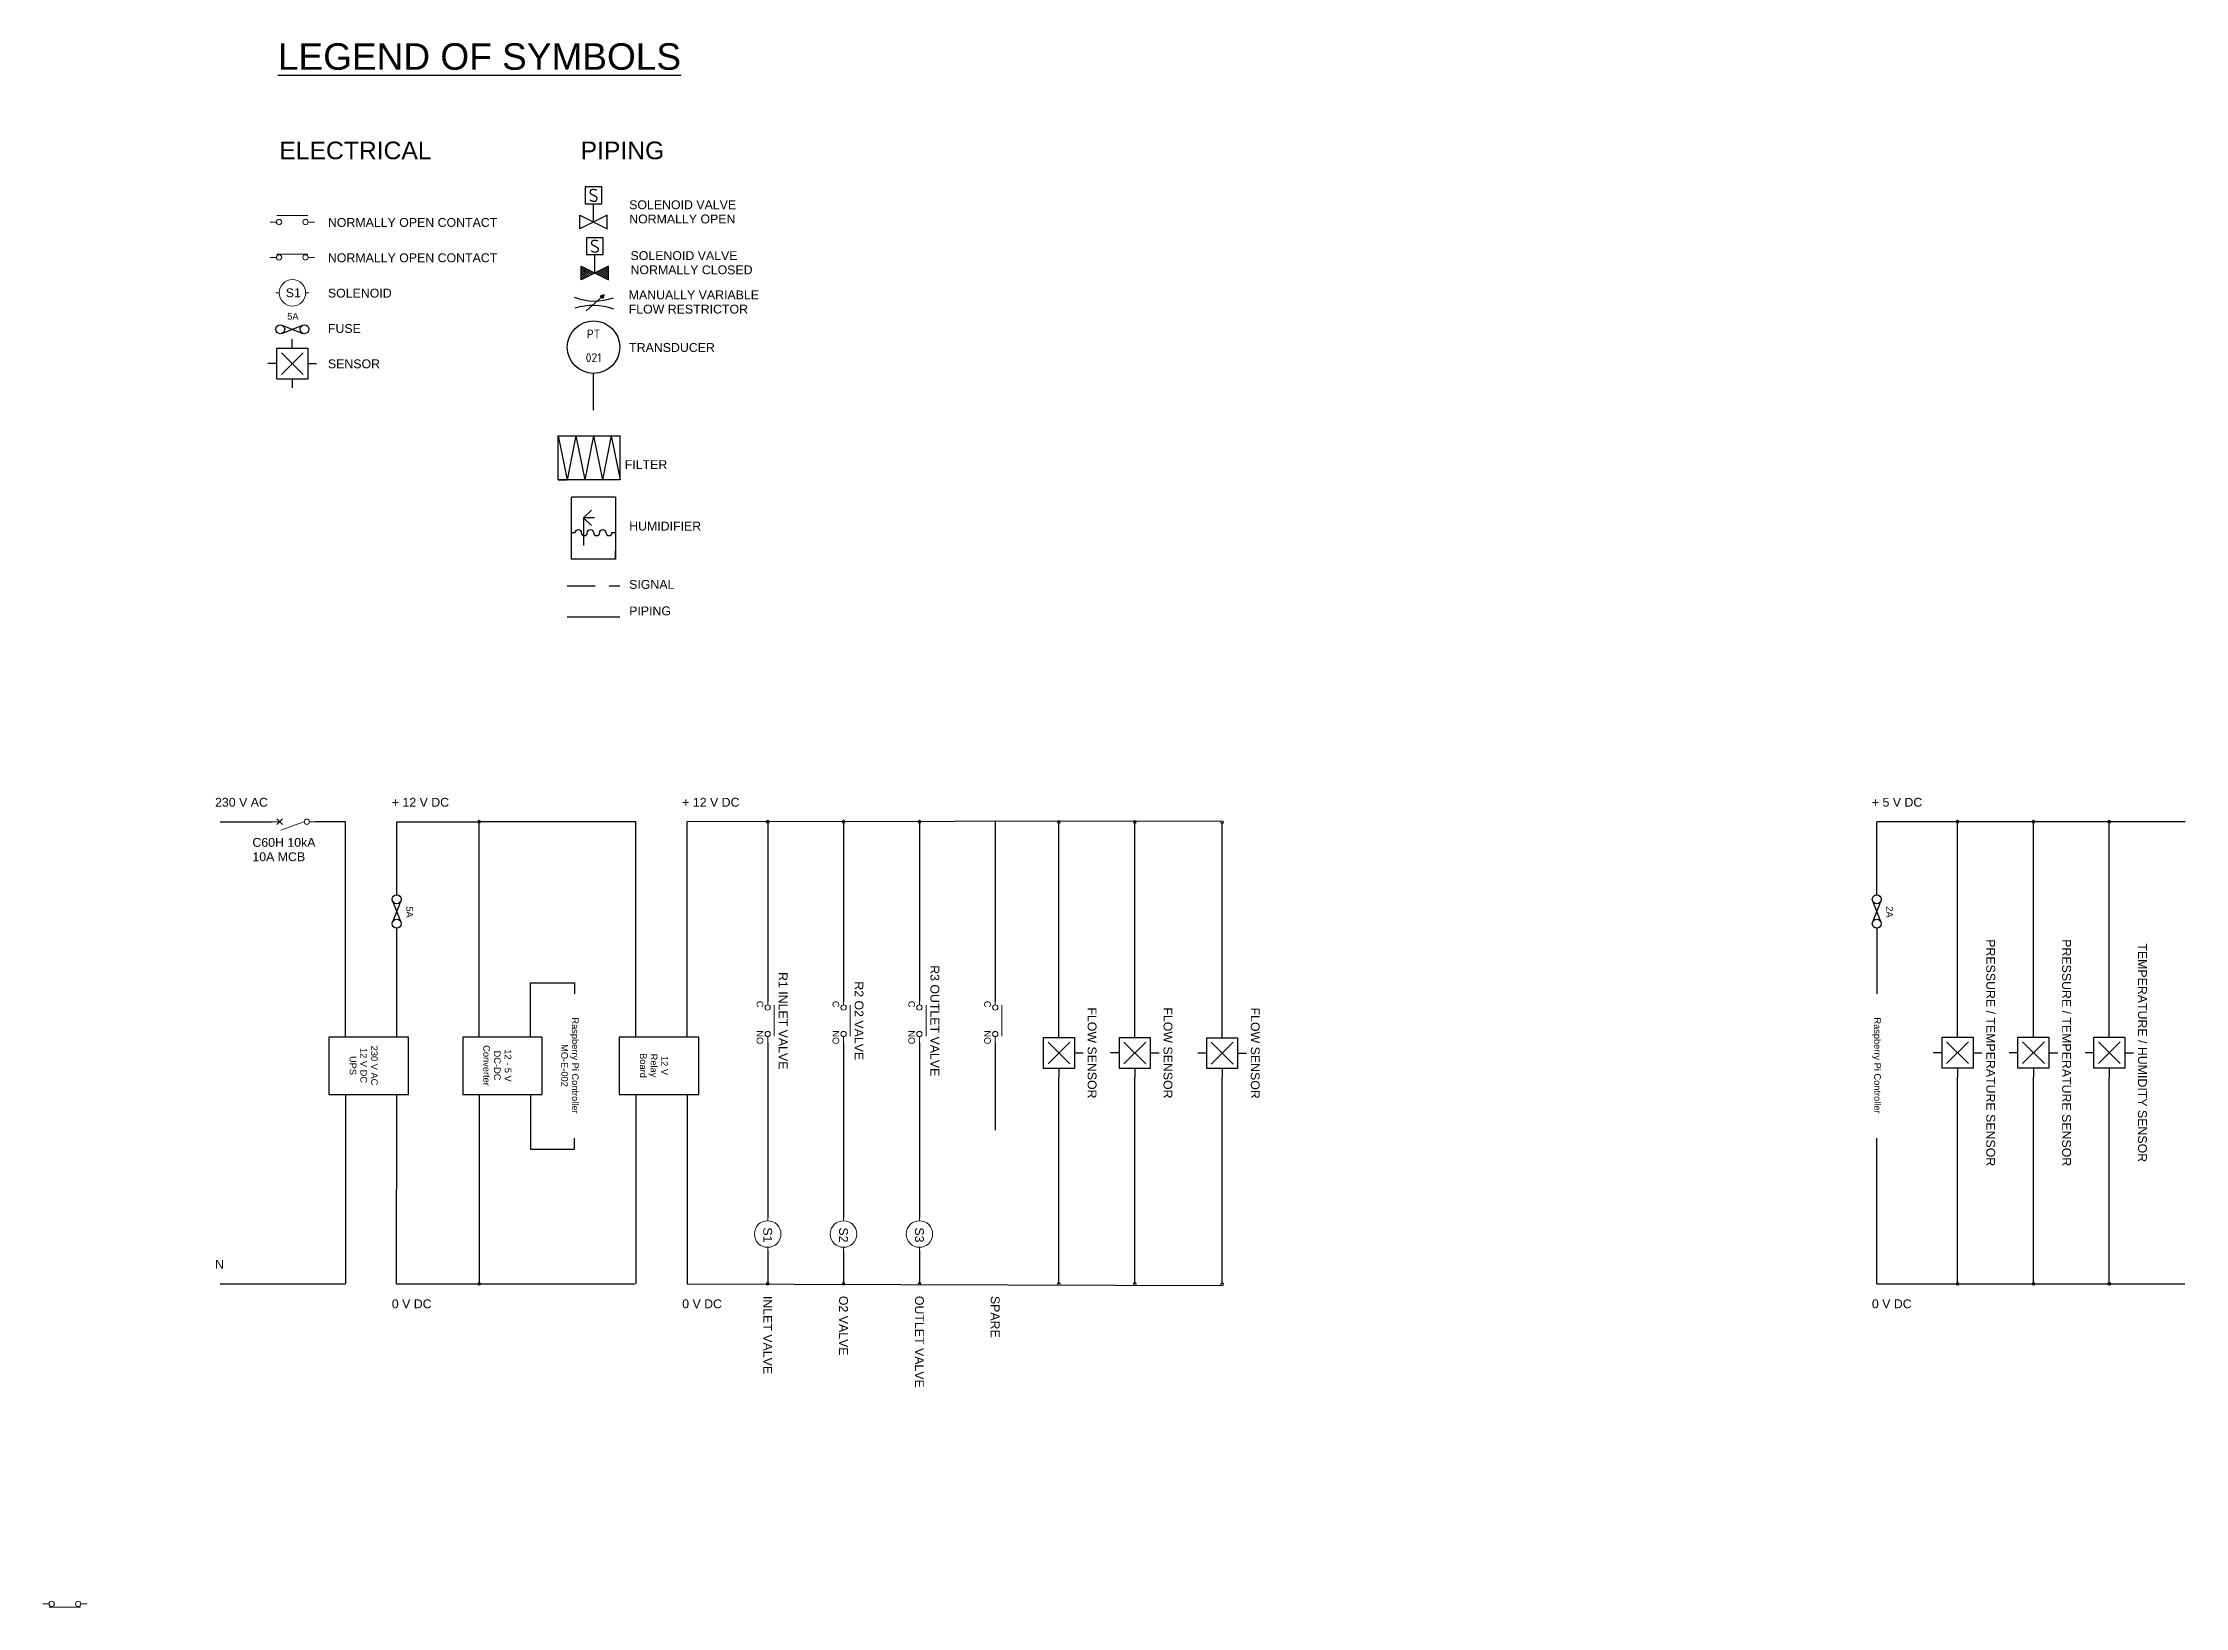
# Model space of a CAD drawing. Header units: millimetres. Extents: x -325 to 284974, y -1 to 659558.
# Drawn here: x 0 to 485, y -0.8 to 353.3 of the extents above; entities that cross this region are included whole.
import ezdxf
from ezdxf.enums import TextEntityAlignment as Align

# ---------------------------------------------------------------- set-up
doc = ezdxf.new("R2010")
doc.units = ezdxf.units.MM
doc.header["$LTSCALE"] = 0.5
doc.linetypes.add('DASHED', pattern=[19.05, 12.7, -6.35])
for name, color, linetype in [('DRAWING', 7, 'Continuous'), ('PROCESS', 4, 'Continuous'), ('SYMBOLS', 2, 'Continuous'), ('TEXT', 2, 'Continuous'), ('TEXT_10', 2, 'Continuous')]:
    doc.layers.add(name, color=color, linetype=linetype)
doc.styles.add('Arial', font='arial.ttf')
doc.styles.add('X1', font='iso3098b.shx', dxfattribs={"height": 0.125})

msp = doc.modelspace()

# ---------------------------------------------------------------- texts
at = {"layer": 'SYMBOLS', "style": 'X1'}
for p in [(124.68, 318.78), (124.99, 307.27)]:
    msp.add_text('S', height=3, dxfattribs=at).set_placement(p, align=Align.MIDDLE)
at = {"layer": 'TEXT', "style": 'Arial'}
for s, insert, char_height, attachment_point, line_spacing_factor in [('{\\LLEGEND OF SYMBOLS}', (53.21, 353.21), 6, 1, 1.5), ('{ELECTRICAL}', (53.54, 330.96), 4, 1, 1.5), ('{PIPING}', (121.75, 330.96), 4, 1, 1.5), ('{SOLENOID VALVE\\PNORMALLY OPEN}', (132.74, 317.66), 2, 1, 0.966482), ('{NORMALLY OPEN CONTACT}', (64.54, 313.66), 2, 1, 0.966482), ('{NORMALLY OPEN CONTACT}', (64.54, 305.66), 2, 1, 0.966482), ('{SOLENOID VALVE\\PNORMALLY CLOSED}', (133.05, 306.15), 2, 1, 0.966482), ('{S1}', (55, 297.74), 2, 1, 0.966482), ('{SOLENOID}', (64.54, 297.66), 2, 1, 0.966482), ('{MANUALLY VARIABLE \\PFLOW RESTRICTOR}', (132.64, 297.26), 2, 1, 0.966482), ('{5A}', (56.61, 292.16), 1.5, 2, 0.966482), ('{FUSE}', (64.54, 289.66), 2, 1, 0.966482), ('{SENSOR}', (64.54, 281.66), 2, 1, 0.966482), ('{TRANSDUCER}', (132.74, 285.35), 2, 1, 0.966482), ('{FILTER}', (131.74, 258.85), 2, 1, 0.966482), ('{HUMIDIFIER}', (132.74, 244.93), 2, 1, 0.966482), ('{SIGNAL}', (132.74, 231.73), 2, 1, 0.966482), ('{PIPING}', (132.74, 225.73), 2, 1, 0.966482), ('230 V AC', (38.99, 182.42), 2, 1, 0.966482), ('{+ 12 V DC}', (79.01, 182.42), 2, 1, 0.966482), ('{+ 12 V DC}', (144.75, 182.42), 2, 1, 0.966482), ('{+ 5 V DC}', (414.09, 182.42), 2, 1, 0.966482), ('\\lC60H 10kA', (47.44, 173.34), 2, 1, 0.966482), ('\\l10A MCB', (47.44, 170.09), 2, 1, 0.966482), ('N', (38.99, 77.85), 2, 1, 0.966482), ('{0 V DC}', (79.01, 68.9), 2, 1, 0.966482), ('{0 V DC}', (144.75, 68.9), 2, 1, 0.966482), ('{0 V DC}', (414.09, 68.9), 2, 1, 0.966482)]:
    msp.add_mtext(s, dxfattribs=dict(at, insert=insert, char_height=char_height, attachment_point=attachment_point, line_spacing_factor=line_spacing_factor))
at = {"layer": 'TEXT', "rotation": 270, "line_spacing_factor": 0.966482, "style": 'Arial'}
for s, insert, char_height, attachment_point in [('{5A}', (83.78, 156.59), 1.5, 2), ('{2A}', (418.87, 156.59), 1.5, 2), ('{PRESSURE / TEMPERATURE SENSOR}', (441.99, 124.73), 2, 2), ('{PRESSURE / TEMPERATURE SENSOR}', (459.17, 124.73), 2, 2), ('{TEMPERATURE / HUMIDITY SENSOR}', (476.34, 124.73), 2, 2), ('{R1 INLET VALVE}', (168.6, 131.97), 2, 2), ('{R2 O2 VALVE}', (185.78, 131.97), 2, 2), ('{R3 OUTLET VALVE}', (202.95, 131.97), 2, 2), ('{C}', (163.1, 135.72), 1.5, 2), ('{C}', (180.28, 135.72), 1.5, 2), ('{C}', (197.45, 135.72), 1.5, 2), ('{C}', (214.62, 135.72), 1.5, 2), ('{Raspberry Pi Controller\\PMO-E-002}', (121.29, 121.84), 1.5, 2), ('{FLOW SENSOR}', (238.54, 124.68), 2, 2), ('{FLOW SENSOR}', (255.72, 124.68), 2, 2), ('{FLOW SENSOR}', (275.49, 124.63), 2, 2), ('{Raspberry Pi Controller}', (416.11, 121.84), 1.5, 2), ('{230 V AC\\P12 V DC\\PUPS}', (75.8, 121.84), 1.5, 2), ('{12 - 5 V\\PDC-DC\\PConverter}', (106.06, 121.84), 1.5, 2), ('{NO}', (163.1, 128.22), 1.5, 2), ('{NO}', (180.28, 128.22), 1.5, 2), ('{NO}', (197.45, 128.22), 1.5, 2), ('{NO}', (214.62, 128.22), 1.5, 2), ('{12 V\\PRelay\\PBoard}', (141.52, 121.84), 1.5, 2), ('{S1}', (165.1, 85.2), 2, 1), ('{S2}', (182.28, 85.2), 2, 1), ('{S3}', (199.45, 85.2), 2, 1), ('{INLET VALVE}', (165.1, 69.7), 2, 1), ('{O2 VALVE}', (182.28, 69.7), 2, 1), ('{OUTLET VALVE}', (199.45, 69.7), 2, 1), ('{SPARE}', (216.62, 69.7), 2, 1)]:
    msp.add_mtext(s, dxfattribs=dict(at, insert=insert, char_height=char_height, attachment_point=attachment_point))
at = {"layer": 'TEXT_10', "style": 'X1'}
for s, p in [('PT', (124.68, 287.4)), ('021', (124.68, 282.05))]:
    msp.add_text(s, height=2, dxfattribs=at).set_placement(p, align=Align.MIDDLE)

# ---------------------------------------------------------------- blocks, each defined once
blk = doc.blocks.new('FUSE')
at = {"layer": 'DRAWING'}
for p, q in [((0.93, 6.14), (-0.93, 1.36)), ((-0.93, 6.14), (0.93, 1.36))]:
    blk.add_line(p, q, dxfattribs=at)
for centre in [(0, 6.5), (0, 1)]:
    blk.add_circle(centre, 1, dxfattribs=at)
blk = doc.blocks.new('NOCB')
at = {"layer": 'DRAWING', "color": 5, "lineweight": 5}
for p, q in [((2.65, 0), (7.85, 1.9)), ((7.5, 0.625), (8.75, -0.625)), ((7.5, -0.625), (8.75, 0.625))]:
    blk.add_line(p, q, dxfattribs=at)
at = {"layer": 'DRAWING', "color": 5, "lineweight": 13}
for p, q in [((8.125, 0), (10, 0)), ((1.35, 0), (0, 0))]:
    blk.add_line(p, q, dxfattribs=at)
at = {"layer": 'DRAWING', "color": 5, "lineweight": 5, "flags": 128}
blk.add_lwpolyline([(2, 0.6, -0.4142136), (2.6, 0, -0.4142136), (2, -0.6, -0.4142136), (1.4, 0, -0.4142136), (2, 0.6, -0.4142136)], format="xyb", dxfattribs=at)
blk = doc.blocks.new('NOCT')
at = {"layer": 'DRAWING', "color": 5, "lineweight": 13}
for p, q in [((1.35, 0), (0, 0)), ((8.65, 0), (10, 0))]:
    blk.add_line(p, q, dxfattribs=at)
at = {"layer": 'DRAWING', "color": 5, "lineweight": 5}
blk.add_line((1.5, 1.5), (8.5, 1.5), dxfattribs=at)
at = {"layer": 'DRAWING', "color": 5, "lineweight": 5, "flags": 128}
for points in [[(2, 0.6, -0.414214), (2.6, 0, -0.414214), (2, -0.6, -0.414214), (1.4, 0, -0.414214), (2, 0.6, -0.414214)], [(8, 0.6, -0.414214), (8.6, 0, -0.414214), (8, -0.6, -0.414214), (7.4, 0, -0.414214), (8, 0.6, -0.414214)]]:
    blk.add_lwpolyline(points, format="xyb", dxfattribs=at)
blk = doc.blocks.new('JUNCTION')
at = {"layer": 'DRAWING', "lineweight": 13, "flags": 128}
blk.add_lwpolyline([(-0.3125, 0, 0.41421356), (0, -0.3125, 0.41421356), (0.3125, 0, 0.41421356), (0, 0.3125, 0.41421356)], format="xyb", close=True, dxfattribs=at)
blk = doc.blocks.new('RLY')
at = {"layer": 'DRAWING', "color": 5, "lineweight": 13}
for p, q in [((0.75, 0), (0, 0)), ((7.5, 0), (6.75, 0))]:
    blk.add_line(p, q, dxfattribs=at)
at = {"layer": 'DRAWING', "color": 5, "lineweight": 5, "flags": 128}
blk.add_lwpolyline([(3.75, 3, -0.414214), (6.75, 0, -0.414214), (3.75, -3, -0.414214), (0.75, 0, -0.414214), (3.75, 3, -0.414214)], format="xyb", dxfattribs=at)
blk = doc.blocks.new('NCCT')
at = {"layer": 'DRAWING', "color": 5, "lineweight": 13}
for p, q in [((1.35, 0), (0, 0)), ((8.65, 0), (10, 0))]:
    blk.add_line(p, q, dxfattribs=at)
at = {"layer": 'DRAWING', "color": 5, "lineweight": 5}
blk.add_line((1.45, -0.75), (8.5, -0.75), dxfattribs=at)
at = {"layer": 'DRAWING', "color": 5, "lineweight": 5, "flags": 128}
for points in [[(2, 0.6, -0.414214), (2.6, 0, -0.414214), (2, -0.6, -0.414214), (1.4, 0, -0.414214), (2, 0.6, -0.414214)], [(8, 0.6, -0.414214), (8.6, 0, -0.414214), (8, -0.6, -0.414214), (7.4, 0, -0.414214), (8, 0.6, -0.414214)]]:
    blk.add_lwpolyline(points, format="xyb", dxfattribs=at)

# ---------------------------------------------------------------- hatches: boundary and pattern name
at = {"layer": 'DRAWING', "linetype": 'ByBlock'}
h = msp.add_hatch(dxfattribs=at)
h.set_pattern_fill('ANSI31', color=5, scale=0.1, style=0)
h.paths.add_polyline_path([(121.87, 299.67), (121.87, 302.79), (128.1, 299.67), (128.1, 302.79)])

# ---------------------------------------------------------------- linework, layer by layer
at = {"layer": 'DRAWING', "color": 5, "linetype": 'ByBlock'}
for p, q in [((123.03, 292.62), (127.09, 296.27)), ((127.09, 296.27), (126.14, 295.97)), ((126.14, 295.97), (126.89, 295.52)), ((126.89, 295.52), (127.09, 296.27)), ((56.47, 284.2), (56.47, 286.2)), ((54, 283.18), (58.95, 278.23)), ((54, 278.23), (58.95, 283.18)), ((52.97, 280.7), (50.97, 280.7)), ((56.47, 277.2), (56.47, 275.2)), ((59.97, 280.7), (61.97, 280.7)), ((227.57, 127.15), (232.52, 122.2)), ((227.57, 122.2), (232.52, 127.15)), ((230.04, 128.18), (230.04, 130.18)), ((244.74, 127.15), (249.69, 122.2)), ((244.74, 122.2), (249.69, 127.15)), ((247.22, 128.18), (247.22, 130.18)), ((264.52, 127.1), (269.47, 122.15)), ((264.52, 122.15), (269.47, 127.1)), ((266.99, 128.13), (266.99, 130.13)), ((431.02, 127.21), (435.97, 122.26)), ((431.02, 122.26), (435.97, 127.21)), ((433.49, 128.23), (433.49, 130.23)), ((448.19, 127.21), (453.14, 122.26)), ((448.19, 122.26), (453.14, 127.21)), ((450.67, 128.23), (450.67, 130.23)), ((465.37, 127.21), (470.31, 122.26)), ((465.37, 122.26), (470.31, 127.21)), ((467.84, 128.23), (467.84, 130.23)), ((233.54, 124.68), (235.54, 124.68)), ((243.72, 124.68), (241.72, 124.68)), ((250.72, 124.68), (252.72, 124.68)), ((263.49, 124.63), (261.49, 124.63)), ((270.49, 124.63), (272.49, 124.63)), ((429.99, 124.73), (427.99, 124.73)), ((436.99, 124.73), (438.99, 124.73)), ((447.17, 124.73), (445.17, 124.73)), ((454.17, 124.73), (456.17, 124.73)), ((464.34, 124.73), (462.34, 124.73)), ((471.34, 124.73), (473.34, 124.73)), ((230.04, 121.18), (230.04, 119.18)), ((247.22, 121.18), (247.22, 119.18)), ((266.99, 121.13), (266.99, 119.13)), ((433.49, 121.23), (433.49, 119.23)), ((450.67, 121.23), (450.67, 119.23)), ((467.84, 121.23), (467.84, 119.23))]:
    msp.add_line(p, q, dxfattribs=at)
at = {"layer": 'DRAWING', "color": 2, "linetype": 'ByBlock'}
for p, q in [((116.68, 264.39), (118.68, 254.39)), ((120.68, 264.39), (118.68, 254.39)), ((120.68, 264.39), (122.68, 254.39)), ((124.68, 264.39), (122.68, 254.39)), ((124.68, 264.39), (126.68, 254.39)), ((128.68, 264.39), (126.68, 254.39)), ((128.68, 264.39), (130.68, 254.39)), ((130.68, 254.39), (130.68, 264.39)), ((116.68, 254.39), (118.68, 254.39)), ((129.68, 250.47), (119.68, 250.47)), ((124.18, 247.57), (122.41, 245.8)), ((124.91, 245.8), (122.41, 245.8)), ((124.18, 244.03), (122.41, 245.8)), ((122.41, 245.8), (122.41, 239.5)), ((129.68, 236.47), (129.68, 238.47))]:
    msp.add_line(p, q, dxfattribs=at)
at = {"layer": 'DRAWING', "color": 5, "linetype": 'DASHED'}
msp.add_line((118.71, 230.37), (130.64, 230.37), dxfattribs=at)
at = {"layer": 'DRAWING'}
for p, q in [((40.11, 177.02), (51.76, 177.02)), ((68.53, 177.02), (61.76, 177.02)), ((68.53, 128.23), (68.53, 177.02)), ((80.12, 160.45), (80.12, 177.02)), ((98.8, 128.23), (98.8, 177.02)), ((134.25, 177.02), (98.8, 177.02)), ((134.25, 128.23), (134.25, 177.02)), ((266.77, 177.13), (145.81, 177.02)), ((164.1, 177.02), (164.1, 151.1)), ((164.1, 177.02), (164.1, 136.3)), ((181.28, 177.02), (181.28, 151.1)), ((181.28, 177.02), (181.28, 136.3)), ((198.45, 177.02), (198.45, 151.1)), ((198.45, 177.02), (198.45, 136.3)), ((215.62, 177.02), (215.62, 151.1)), ((215.62, 177.02), (215.62, 136.3)), ((415.2, 160.45), (415.2, 177.02)), ((485.01, 177.02), (415.2, 177.02)), ((164.1, 126.97), (164.1, 87.45)), ((181.28, 126.97), (181.28, 87.45)), ((198.45, 126.97), (198.45, 87.45)), ((215.62, 126.97), (215.62, 107.21)), ((80.1, 72.45), (80.12, 115.26)), ((415.18, 72.45), (415.2, 105.4)), ((164.1, 79.95), (164.1, 72.45)), ((181.28, 79.95), (181.28, 72.45)), ((198.45, 79.95), (198.45, 72.45))]:
    msp.add_line(p, q, dxfattribs=at)
at = {"layer": 'DRAWING', "color": 0, "linetype": 'ByBlock'}
for p, q in [((80.12, 177.02), (98.8, 177.02)), ((145.81, 177.02), (145.81, 128.23)), ((230.04, 130.18), (230.04, 176.96)), ((247.22, 130.18), (247.22, 176.96)), ((266.99, 130.13), (266.99, 176.91)), ((433.49, 130.23), (433.49, 177.02)), ((450.67, 130.23), (450.67, 177.02)), ((467.84, 130.23), (467.84, 177.02)), ((80.1, 152.95), (80.1, 128.23)), ((415.18, 152.95), (415.18, 138.09)), ((110.36, 140.59), (110.36, 128.23)), ((110.36, 140.59), (120.36, 140.59)), ((120.36, 140.59), (120.36, 138.09)), ((230.04, 72.4), (230.04, 119.18)), ((247.22, 72.4), (247.22, 119.18)), ((266.99, 72.35), (266.99, 119.13)), ((433.49, 72.45), (433.49, 119.23)), ((450.67, 72.45), (450.67, 119.23)), ((467.84, 72.45), (467.84, 119.23)), ((68.53, 115.26), (68.53, 72.45)), ((98.8, 115.26), (98.8, 72.45)), ((110.39, 115.26), (110.39, 102.9)), ((134.25, 115.26), (134.25, 72.45)), ((145.84, 115.26), (145.84, 72.45)), ((110.39, 102.9), (110.39, 102.9)), ((110.39, 102.9), (120.39, 102.9)), ((120.39, 102.9), (120.39, 105.4)), ((40.11, 72.45), (68.53, 72.45)), ((80.1, 72.45), (98.8, 72.45)), ((98.8, 72.45), (134.04, 72.45)), ((145.84, 72.45), (266.99, 72.03)), ((415.18, 72.45), (484.96, 72.45))]:
    msp.add_line(p, q, dxfattribs=at)
at = {"layer": 'DRAWING', "color": 5, "linetype": 'ByBlock'}
for points in [[(52.97, 277.2), (52.97, 284.2), (59.97, 284.2), (59.97, 277.2)], [(226.54, 121.18), (226.54, 128.18), (233.54, 128.18), (233.54, 121.18)], [(243.72, 121.18), (243.72, 128.18), (250.72, 128.18), (250.72, 121.18)], [(263.49, 121.13), (263.49, 128.13), (270.49, 128.13), (270.49, 121.13)], [(429.99, 121.23), (429.99, 128.23), (436.99, 128.23), (436.99, 121.23)], [(447.17, 121.23), (447.17, 128.23), (454.17, 128.23), (454.17, 121.23)], [(464.34, 121.23), (464.34, 128.23), (471.34, 128.23), (471.34, 121.23)]]:
    msp.add_lwpolyline(points, close=True, dxfattribs=at)
at = {"layer": 'DRAWING', "color": 2, "linetype": 'ByBlock'}
for points in [[(130.68, 254.39), (116.68, 254.39), (116.68, 264.39), (130.68, 264.39)], [(129.68, 250.47), (129.68, 236.47), (119.68, 236.47), (119.68, 250.47)]]:
    msp.add_lwpolyline(points, dxfattribs=at)
at = {"layer": 'DRAWING'}
for points in [[(64.78, 128.23), (64.78, 115.26), (82.8, 115.26), (82.8, 128.23)], [(95.05, 128.23), (95.05, 115.26), (113.06, 115.26), (113.06, 128.23)], [(130.5, 128.23), (130.5, 115.26), (148.51, 115.26), (148.51, 128.23)]]:
    msp.add_lwpolyline(points, close=True, dxfattribs=at)
at = {"layer": 'DRAWING', "color": 5, "linetype": 'ByBlock'}
for centre, radius, start, end in [((124.95, 307.09), 12.22, 247.7655, 290.2924), ((124.57, 280.7), 13.17, 69.2582, 108.123)]:
    msp.add_arc(centre, radius, start, end, dxfattribs=at)
at = {"layer": 'PROCESS'}
msp.add_line((118.71, 223.37), (130.64, 223.37), dxfattribs=at)
at = {"layer": 'SYMBOLS'}
for p, q in [((124.68, 312.74), (124.68, 316.88)), ((124.99, 301.23), (124.99, 305.37)), ((124.68, 270.15), (124.68, 278.49))]:
    msp.add_line(p, q, dxfattribs=at)
for points in [[(126.58, 316.88), (126.58, 320.68), (122.78, 320.68), (122.78, 316.88)], [(121.56, 311.18), (121.56, 314.3), (127.79, 311.18), (127.79, 314.3)], [(126.88, 305.37), (126.88, 309.17), (123.09, 309.17), (123.09, 305.37)], [(121.87, 299.67), (121.87, 302.79), (128.1, 299.67), (128.1, 302.79)]]:
    msp.add_lwpolyline(points, close=True, dxfattribs=at)
msp.add_lwpolyline([(119.68, 242.47), (120.51, 242.47, -1), (121.9, 242.47, 1), (123.29, 242.47, -1), (124.68, 242.47, 1), (126.07, 242.47, -1), (127.45, 242.47, 1), (128.84, 242.47), (129.68, 242.47)], format="xyb", dxfattribs=at)
msp.add_circle((124.68, 284.43), 5.94, dxfattribs=at)

# ---------------------------------------------------------------- block references
at = {"color": 5, "rotation": 90}
msp.add_blockref('FUSE', (60.25, 288.48), dxfattribs=at)
at = {"layer": 'DRAWING'}
for name, p, rotation in [('NOCT', (51.47, 312.74), 359.9999999999999), ('RLY', (52.75, 296.74), 360), ('NOCB', (61.76, 177.02), 180), ('JUNCTION', (98.8, 177.02), 270), ('JUNCTION', (164.1, 177.02), 270), ('JUNCTION', (181.28, 177.02), 270), ('JUNCTION', (198.45, 177.02), 270), ('JUNCTION', (230.04, 176.96), 270), ('JUNCTION', (247.22, 176.96), 270), ('JUNCTION', (266.99, 176.91), 270), ('JUNCTION', (433.49, 177.02), 270), ('JUNCTION', (450.67, 177.02), 270), ('JUNCTION', (467.84, 177.02), 270), ('NOCT', (164.1, 136.97), 270), ('NOCT', (181.28, 136.97), 270), ('NOCT', (198.45, 136.97), 270), ('NOCT', (215.62, 136.97), 270), ('RLY', (164.1, 87.45), 270), ('RLY', (181.28, 87.45), 270), ('RLY', (198.45, 87.45), 270), ('JUNCTION', (98.8, 72.45), 270), ('JUNCTION', (164.1, 72.45), 270), ('JUNCTION', (181.28, 72.45), 270), ('JUNCTION', (198.45, 72.45), 270), ('JUNCTION', (433.49, 72.45), 270), ('JUNCTION', (450.67, 72.45), 270), ('JUNCTION', (467.84, 72.45), 270), ('JUNCTION', (230.04, 72.4), 270), ('JUNCTION', (247.22, 72.4), 270), ('JUNCTION', (266.99, 72.35), 270)]:
    msp.add_blockref(name, p, dxfattribs=dict(at, rotation=rotation))
at = {"layer": 'DRAWING', "color": 0, "linetype": 'ByBlock', "rotation": 180}
msp.add_blockref('NCCT', (61.47, 304.74), dxfattribs=at)
at = {"layer": 'DRAWING'}
for p in [(80.1, 152.95), (415.19, 152.95)]:
    msp.add_blockref('FUSE', p, dxfattribs=at)
at = {"layer": 'DRAWING', "color": 0, "linetype": 'ByBlock'}
msp.add_blockref('NCCT', (0, 0), dxfattribs=at)
msp.add_blockref('NCCT', (0, 0), dxfattribs=at)
msp.add_blockref('NCCT', (0, 0), dxfattribs=at)

msp.set_redraw_order([(e.dxf.handle, doc.entitydb.next_handle()) for e in msp.query("TEXT MTEXT ATTDEF DIMENSION ARC_DIMENSION")])  # texts and dimensions are drawn at this point

doc.saveas('drawing.dxf')
